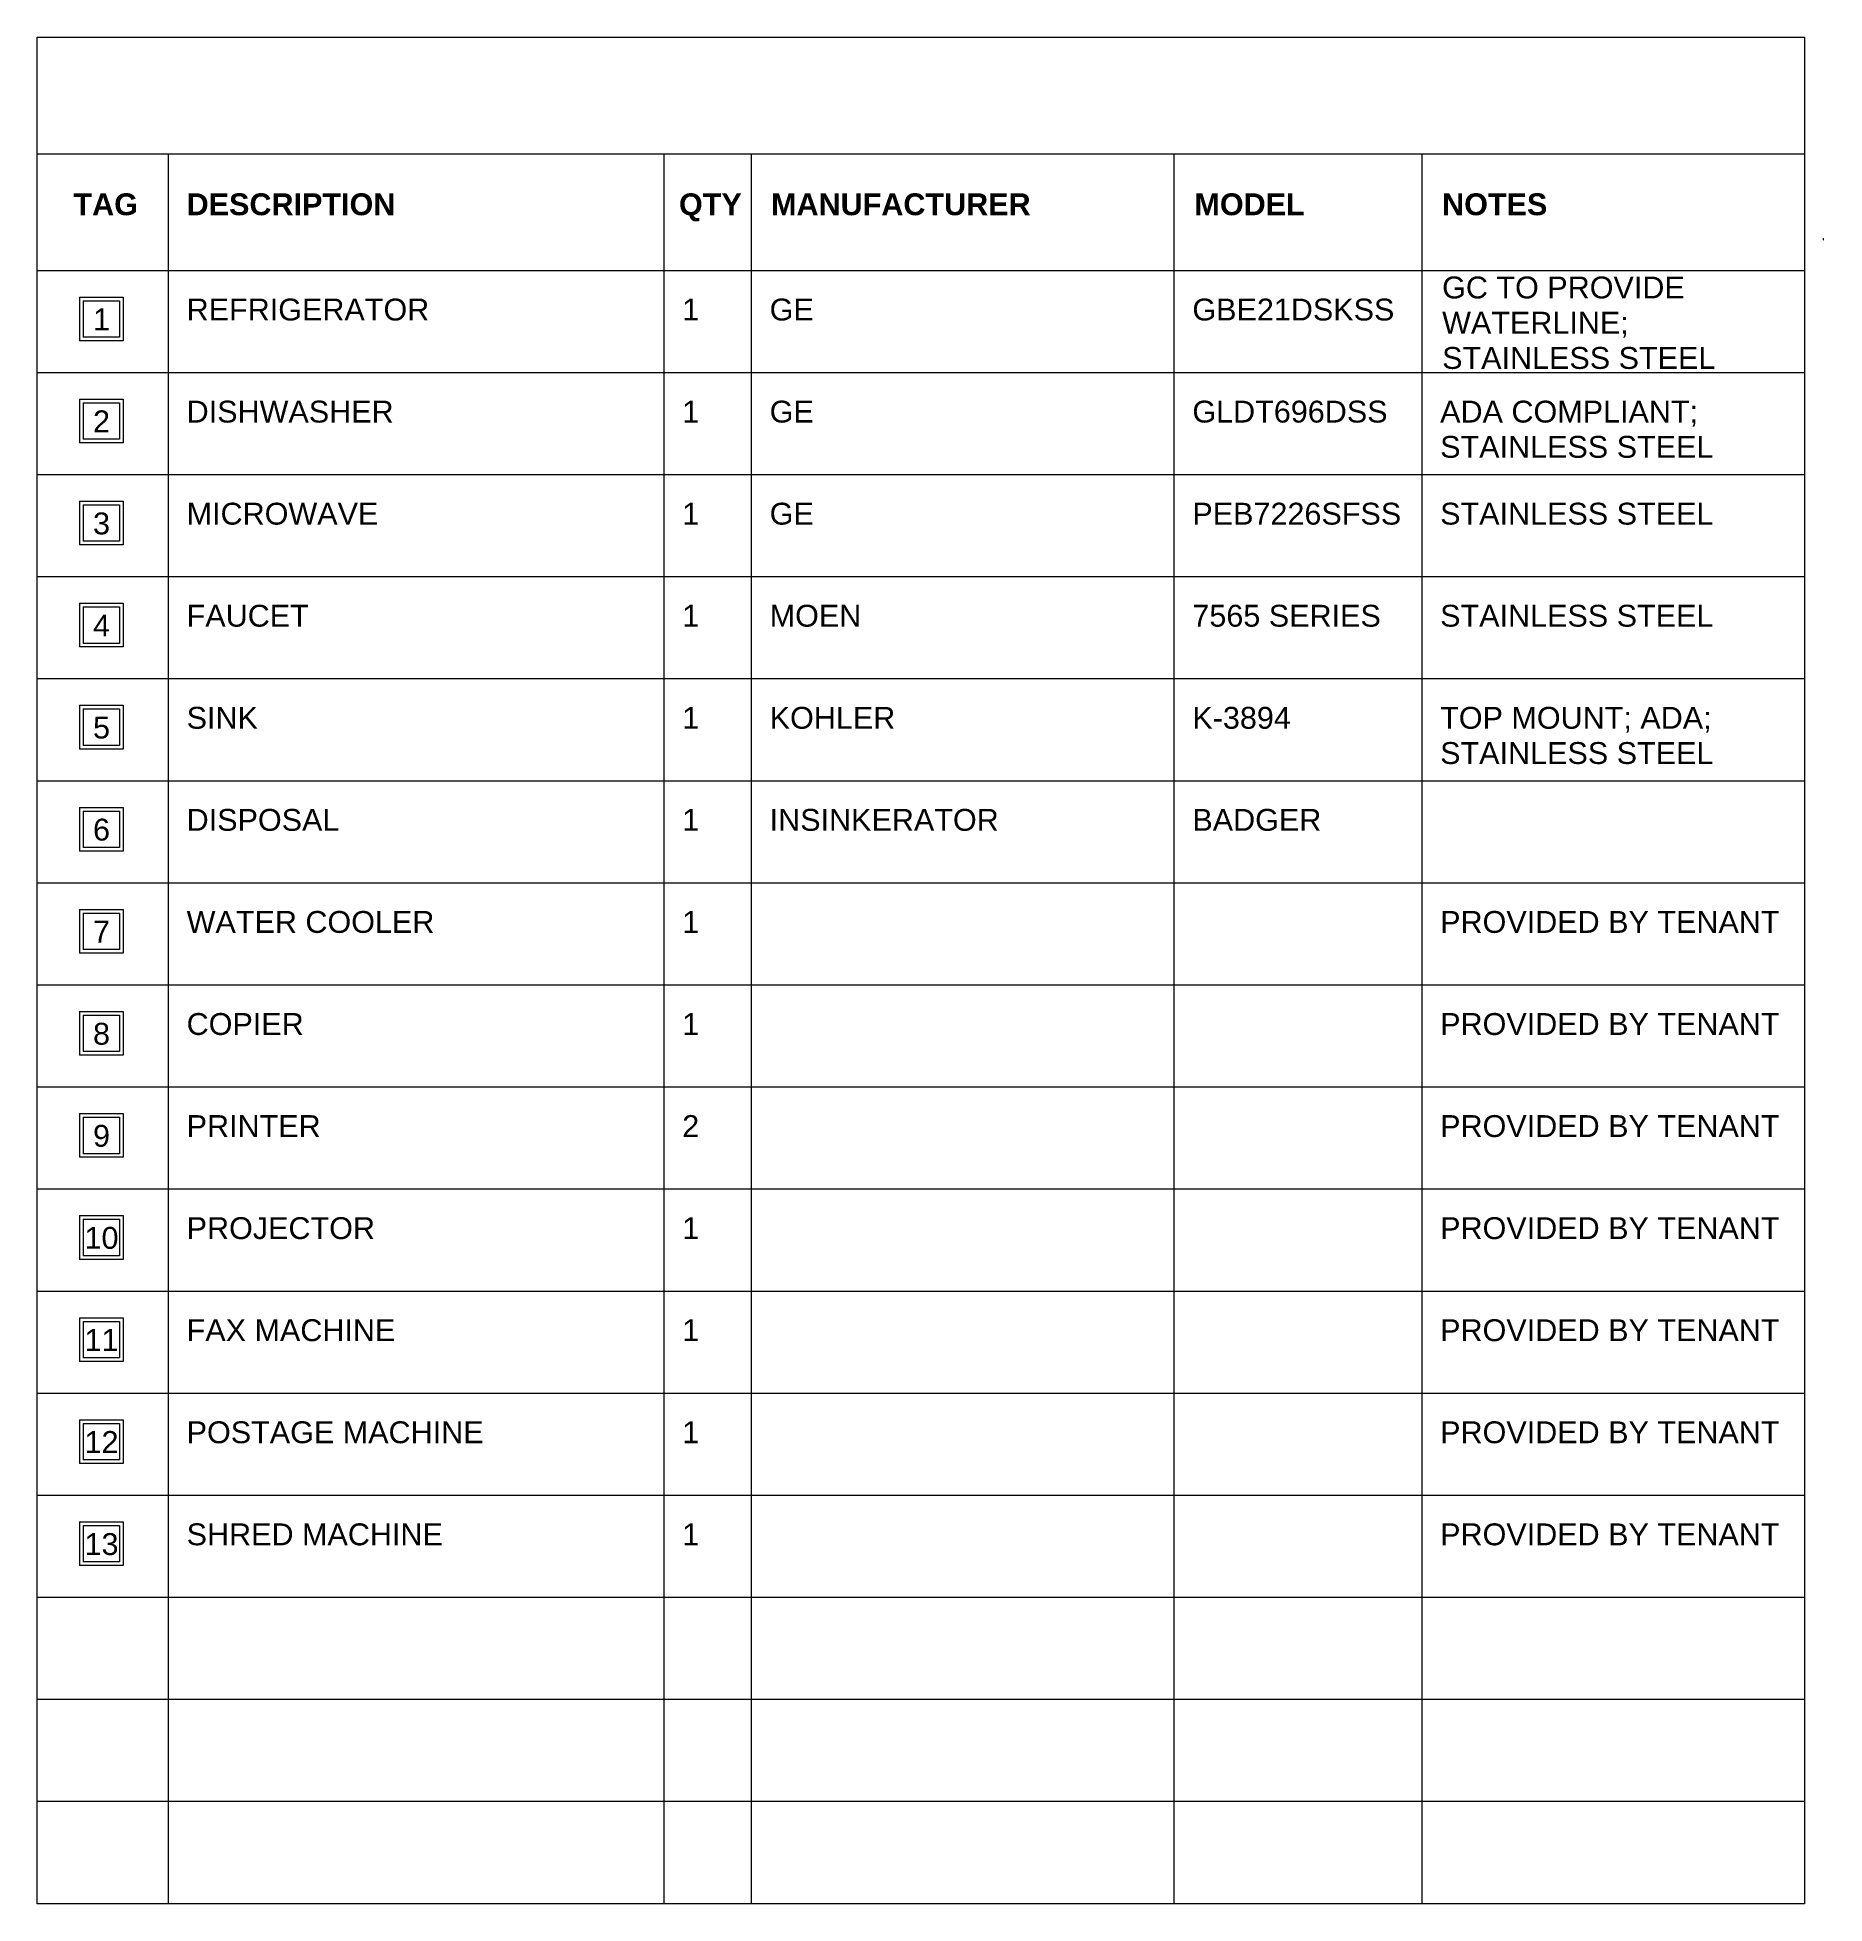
# Model space of a CAD drawing. Header units: inches. Extents: x 1 to 3682, y -575 to 495.
# Drawn here: x 2946 to 3682, y -575 to 193 of the extents above; entities that cross this region are included whole.
import ezdxf

# ---------------------------------------------------------------- set-up
doc = ezdxf.new("R2010")
doc.units = ezdxf.units.IN
doc.header["$MEASUREMENT"] = 0
for name, color, linetype, lineweight in [('A-ANNO-NOTE', 131, 'Continuous', 20), ('A-DETL-THIN', 151, 'Continuous', 9), ('G-ANNO-TEXT', 231, 'Continuous', 9)]:
    doc.layers.add(name, color=color, linetype=linetype, lineweight=lineweight)
doc.styles.add('Arial', font='arial.ttf', dxfattribs={"height": 9})
doc.styles.add('Arial_1', font='arial.ttf', dxfattribs={"height": 0.09375})
doc.styles.add('Arial_B_1', font='arialbd.ttf', dxfattribs={"height": 9})

msp = doc.modelspace()

# ---------------------------------------------------------------- texts
at = {"layer": 'A-ANNO-NOTE', "lineweight": 9, "attachment_point": 2, "line_spacing_factor": 0.941778}
for s, insert, char_height, width, style in [('1', (3681.38, 110.41), 0.0937, 0.0872, 'Arial_1'), ('2', (3681.38, 110.06), 0.0937, 0.0872, 'Arial_1'), ('1', (2972.58, 81.73), 9, 8.3742, 'Arial'), ('2', (2972.58, 39.73), 9, 8.3742, 'Arial'), ('3', (2972.58, -2.27), 9, 8.3742, 'Arial'), ('4', (2972.58, -44.27), 9, 8.3742, 'Arial'), ('5', (2972.58, -86.27), 9, 8.3742, 'Arial'), ('6', (2972.58, -128.27), 9, 8.3742, 'Arial'), ('7', (2972.58, -170.27), 9, 8.3742, 'Arial'), ('8', (2972.58, -212.27), 9, 8.3742, 'Arial'), ('9', (2972.58, -254.27), 9, 8.3742, 'Arial'), ('10', (2972.58, -296.27), 9, 16.7484, 'Arial'), ('11', (2972.58, -338.27), 9, 16.7484, 'Arial'), ('12', (2972.58, -380.27), 9, 16.7484, 'Arial'), ('13', (2972.58, -422.27), 9, 16.7484, 'Arial')]:
    msp.add_mtext(s, dxfattribs=dict(at, insert=insert, char_height=char_height, width=width, style=style))
at = {"layer": 'G-ANNO-TEXT', "color": 7, "attachment_point": 1}
for s, insert, char_height, width, style in [('TAG', (2961.04, 129.06), 9, 32.421, 'Arial_B_1'), ('DESCRIPTION', (3007.62, 129.06), 9, 105.444, 'Arial_B_1'), ('QTY', (3210.29, 129.06), 9, 31.815, 'Arial_B_1'), ('MANUFACTURER', (3248.2, 129.06), 9, 130.896, 'Arial_B_1'), ('MODEL', (3422.47, 129.06), 9, 56.055, 'Arial_B_1'), ('NOTES', (3524.43, 129.06), 9, 53.631, 'Arial_B_1'), ('TEXT', (3681.58, 110.41), 0.0937, 0.4072, 'Arial_1'), ('TEXT', (3681.58, 110.05), 0.0937, 0.4072, 'Arial_1'), ('GC TO PROVIDE ', (3524.43, 94.82), 9, 126.957, 'Arial'), ('REFRIGERATOR', (3007.62, 85.74), 9, 122.715, 'Arial'), ('1', (3211.62, 85.74), 9, 8.484, 'Arial'), ('GE', (3247.62, 85.74), 9, 22.422, 'Arial'), ('GBE21DSKSS', (3421.62, 85.74), 9, 102.111, 'Arial'), ('WATERLINE; ', (3524.43, 80.32), 9, 98.778, 'Arial'), ('STAINLESS STEEL', (3524.43, 65.82), 9, 137.562, 'Arial'), ('DISHWASHER', (3007.62, 43.74), 9, 105.141, 'Arial'), ('1', (3211.62, 43.74), 9, 8.484, 'Arial'), ('GE', (3247.62, 43.74), 9, 22.422, 'Arial'), ('GLDT696DSS', (3421.62, 43.74), 9, 98.475, 'Arial'), ('ADA COMPLIANT; ', (3523.62, 43.74), 9, 134.532, 'Arial'), ('STAINLESS STEEL', (3523.62, 29.24), 9, 137.562, 'Arial'), ('MICROWAVE', (3007.62, 1.74), 9, 97.566, 'Arial'), ('1', (3211.62, 1.74), 9, 8.484, 'Arial'), ('GE', (3247.62, 1.74), 9, 22.422, 'Arial'), ('PEB7226SFSS', (3421.62, 1.74), 9, 105.141, 'Arial'), ('STAINLESS STEEL', (3523.62, 1.74), 9, 137.562, 'Arial'), ('FAUCET', (3007.62, -40.26), 9, 61.812, 'Arial'), ('1', (3211.62, -40.26), 9, 8.484, 'Arial'), ('MOEN', (3247.62, -40.26), 9, 46.662, 'Arial'), ('7565 SERIES', (3421.62, -40.26), 9, 94.536, 'Arial'), ('STAINLESS STEEL', (3523.62, -40.26), 9, 137.562, 'Arial'), ('SINK', (3007.62, -82.26), 9, 35.754, 'Arial'), ('1', (3211.62, -82.26), 9, 8.484, 'Arial'), ('KOHLER', (3247.62, -82.26), 9, 63.63, 'Arial'), ('K-3894', (3421.62, -82.26), 9, 49.389, 'Arial'), ('TOP MOUNT; ADA; ', (3523.62, -82.26), 9, 141.804, 'Arial'), ('STAINLESS STEEL', (3523.62, -96.76), 9, 137.562, 'Arial'), ('DISPOSAL', (3007.62, -124.26), 9, 76.962, 'Arial'), ('1', (3211.62, -124.26), 9, 8.484, 'Arial'), ('INSINKERATOR', (3247.62, -124.26), 9, 115.443, 'Arial'), ('BADGER', (3421.62, -124.26), 9, 65.448, 'Arial'), ('WATER COOLER', (3007.62, -166.26), 9, 126.048, 'Arial'), ('1', (3211.62, -166.26), 9, 8.484, 'Arial'), ('PROVIDED BY TENANT', (3523.62, -166.26), 9, 171.195, 'Arial'), ('COPIER', (3007.62, -208.26), 9, 59.085, 'Arial'), ('1', (3211.62, -208.26), 9, 8.484, 'Arial'), ('PROVIDED BY TENANT', (3523.62, -208.26), 9, 171.195, 'Arial'), ('PRINTER', (3007.62, -250.26), 9, 67.569, 'Arial'), ('2', (3211.62, -250.26), 9, 8.484, 'Arial'), ('PROVIDED BY TENANT', (3523.62, -250.26), 9, 171.195, 'Arial'), ('PROJECTOR', (3007.62, -292.26), 9, 95.748, 'Arial'), ('1', (3211.62, -292.26), 9, 8.484, 'Arial'), ('PROVIDED BY TENANT', (3523.62, -292.26), 9, 171.195, 'Arial'), ('FAX MACHINE', (3007.62, -334.26), 9, 105.141, 'Arial'), ('1', (3211.62, -334.26), 9, 8.484, 'Arial'), ('PROVIDED BY TENANT', (3523.62, -334.26), 9, 171.195, 'Arial'), ('POSTAGE MACHINE', (3007.62, -376.26), 9, 150.288, 'Arial'), ('1', (3211.62, -376.26), 9, 8.484, 'Arial'), ('PROVIDED BY TENANT', (3523.62, -376.26), 9, 171.195, 'Arial'), ('SHRED MACHINE', (3007.62, -418.26), 9, 129.684, 'Arial'), ('1', (3211.62, -418.26), 9, 8.484, 'Arial'), ('PROVIDED BY TENANT', (3523.62, -418.26), 9, 171.195, 'Arial')]:
    msp.add_mtext(s, dxfattribs=dict(at, insert=insert, char_height=char_height, width=width, style=style))

# ---------------------------------------------------------------- blocks, each defined once
blk = doc.blocks.new('FORM Equipment_Fixture Tag - Square-214315-_A1006 - Equipment Legend')
at = {"layer": 'A-ANNO-NOTE'}
for p, q in [((18.79, 86.38), (36.79, 86.38)), ((18.79, 86.38), (36.79, 86.38)), ((18.79, 86.38), (36.79, 86.38)), ((18.79, 86.38), (18.79, 68.38)), ((20.29, 84.88), (20.29, 69.88)), ((20.29, 84.88), (35.29, 84.88)), ((35.29, 84.88), (35.29, 69.88)), ((36.79, 86.38), (36.79, 68.38)), ((35.29, 69.88), (20.29, 69.88)), ((36.79, 68.38), (18.79, 68.38))]:
    blk.add_line(p, q, dxfattribs=at)
blk = doc.blocks.new('FORM Keynote Tag - Default w_arrow-62346-_A1006 - Tel_Data_Elec Plan Keynotes')
at = {"layer": 'A-ANNO-NOTE'}
for p, q in [((41.36, 110.46), (41.3, 110.36)), ((41.3, 110.36), (41.36, 110.27)), ((41.36, 110.46), (41.46, 110.46)), ((41.36, 110.27), (41.46, 110.27)), ((41.52, 110.36), (41.46, 110.46)), ((41.46, 110.27), (41.52, 110.36))]:
    blk.add_line(p, q, dxfattribs=at)

# ---------------------------------------------------------------- linework, layer by layer
at = {"layer": 'A-DETL-THIN'}
for p, q in [((2946.15, 193.26), (3673.64, 193.26)), ((2946.15, -574.74), (2946.15, 193.26)), ((3673.64, 193.26), (3673.64, -574.74)), ((2946.15, 145.26), (3673.64, 145.26)), ((3000.15, -574.74), (3000.15, 145.26)), ((3204.15, -574.74), (3204.15, 145.26)), ((3240.15, -574.74), (3240.15, 145.26)), ((3414.15, -574.74), (3414.15, 145.26)), ((3516.15, -574.74), (3516.15, 145.26)), ((2946.15, 97.36), (3673.64, 97.36)), ((2946.15, 55.36), (3673.64, 55.36)), ((2946.15, 13.36), (3673.64, 13.36)), ((2946.15, -28.64), (3673.64, -28.64)), ((2946.15, -70.64), (3673.64, -70.64)), ((2946.15, -112.64), (3673.64, -112.64)), ((2946.15, -154.64), (3673.64, -154.64)), ((2946.15, -196.64), (3673.64, -196.64)), ((2946.15, -238.64), (3673.64, -238.64)), ((2946.15, -280.64), (3673.64, -280.64)), ((2946.15, -322.64), (3673.64, -322.64)), ((2946.15, -364.64), (3673.64, -364.64)), ((2946.15, -406.64), (3673.64, -406.64)), ((2946.15, -448.64), (3673.64, -448.64)), ((2946.15, -490.64), (3673.64, -490.64)), ((2946.15, -490.64), (3673.64, -490.64)), ((3673.64, -532.64), (2946.15, -532.64)), ((3673.64, -574.74), (2946.15, -574.74))]:
    msp.add_line(p, q, dxfattribs=at)

# ---------------------------------------------------------------- block references
at = {"layer": 'A-ANNO-NOTE'}
for name, p in [('FORM Keynote Tag - Default w_arrow-62346-_A1006 - Tel_Data_Elec Plan Keynotes', (3639.97, 0)), ('FORM Keynote Tag - Default w_arrow-62346-_A1006 - Tel_Data_Elec Plan Keynotes', (3639.97, -0.36)), ('FORM Equipment_Fixture Tag - Square-214315-_A1006 - Equipment Legend', (2944.68, 0)), ('FORM Equipment_Fixture Tag - Square-214315-_A1006 - Equipment Legend', (2944.68, -42)), ('FORM Equipment_Fixture Tag - Square-214315-_A1006 - Equipment Legend', (2944.68, -84)), ('FORM Equipment_Fixture Tag - Square-214315-_A1006 - Equipment Legend', (2944.68, -126)), ('FORM Equipment_Fixture Tag - Square-214315-_A1006 - Equipment Legend', (2944.68, -168)), ('FORM Equipment_Fixture Tag - Square-214315-_A1006 - Equipment Legend', (2944.68, -210)), ('FORM Equipment_Fixture Tag - Square-214315-_A1006 - Equipment Legend', (2944.68, -252)), ('FORM Equipment_Fixture Tag - Square-214315-_A1006 - Equipment Legend', (2944.68, -294)), ('FORM Equipment_Fixture Tag - Square-214315-_A1006 - Equipment Legend', (2944.68, -336)), ('FORM Equipment_Fixture Tag - Square-214315-_A1006 - Equipment Legend', (2944.68, -378)), ('FORM Equipment_Fixture Tag - Square-214315-_A1006 - Equipment Legend', (2944.68, -420)), ('FORM Equipment_Fixture Tag - Square-214315-_A1006 - Equipment Legend', (2944.68, -462)), ('FORM Equipment_Fixture Tag - Square-214315-_A1006 - Equipment Legend', (2944.68, -504))]:
    msp.add_blockref(name, p, dxfattribs=at)

msp.set_redraw_order([(e.dxf.handle, doc.entitydb.next_handle()) for e in msp.query("TEXT MTEXT ATTDEF DIMENSION ARC_DIMENSION")])  # texts and dimensions are drawn at this point

doc.saveas('drawing.dxf')
